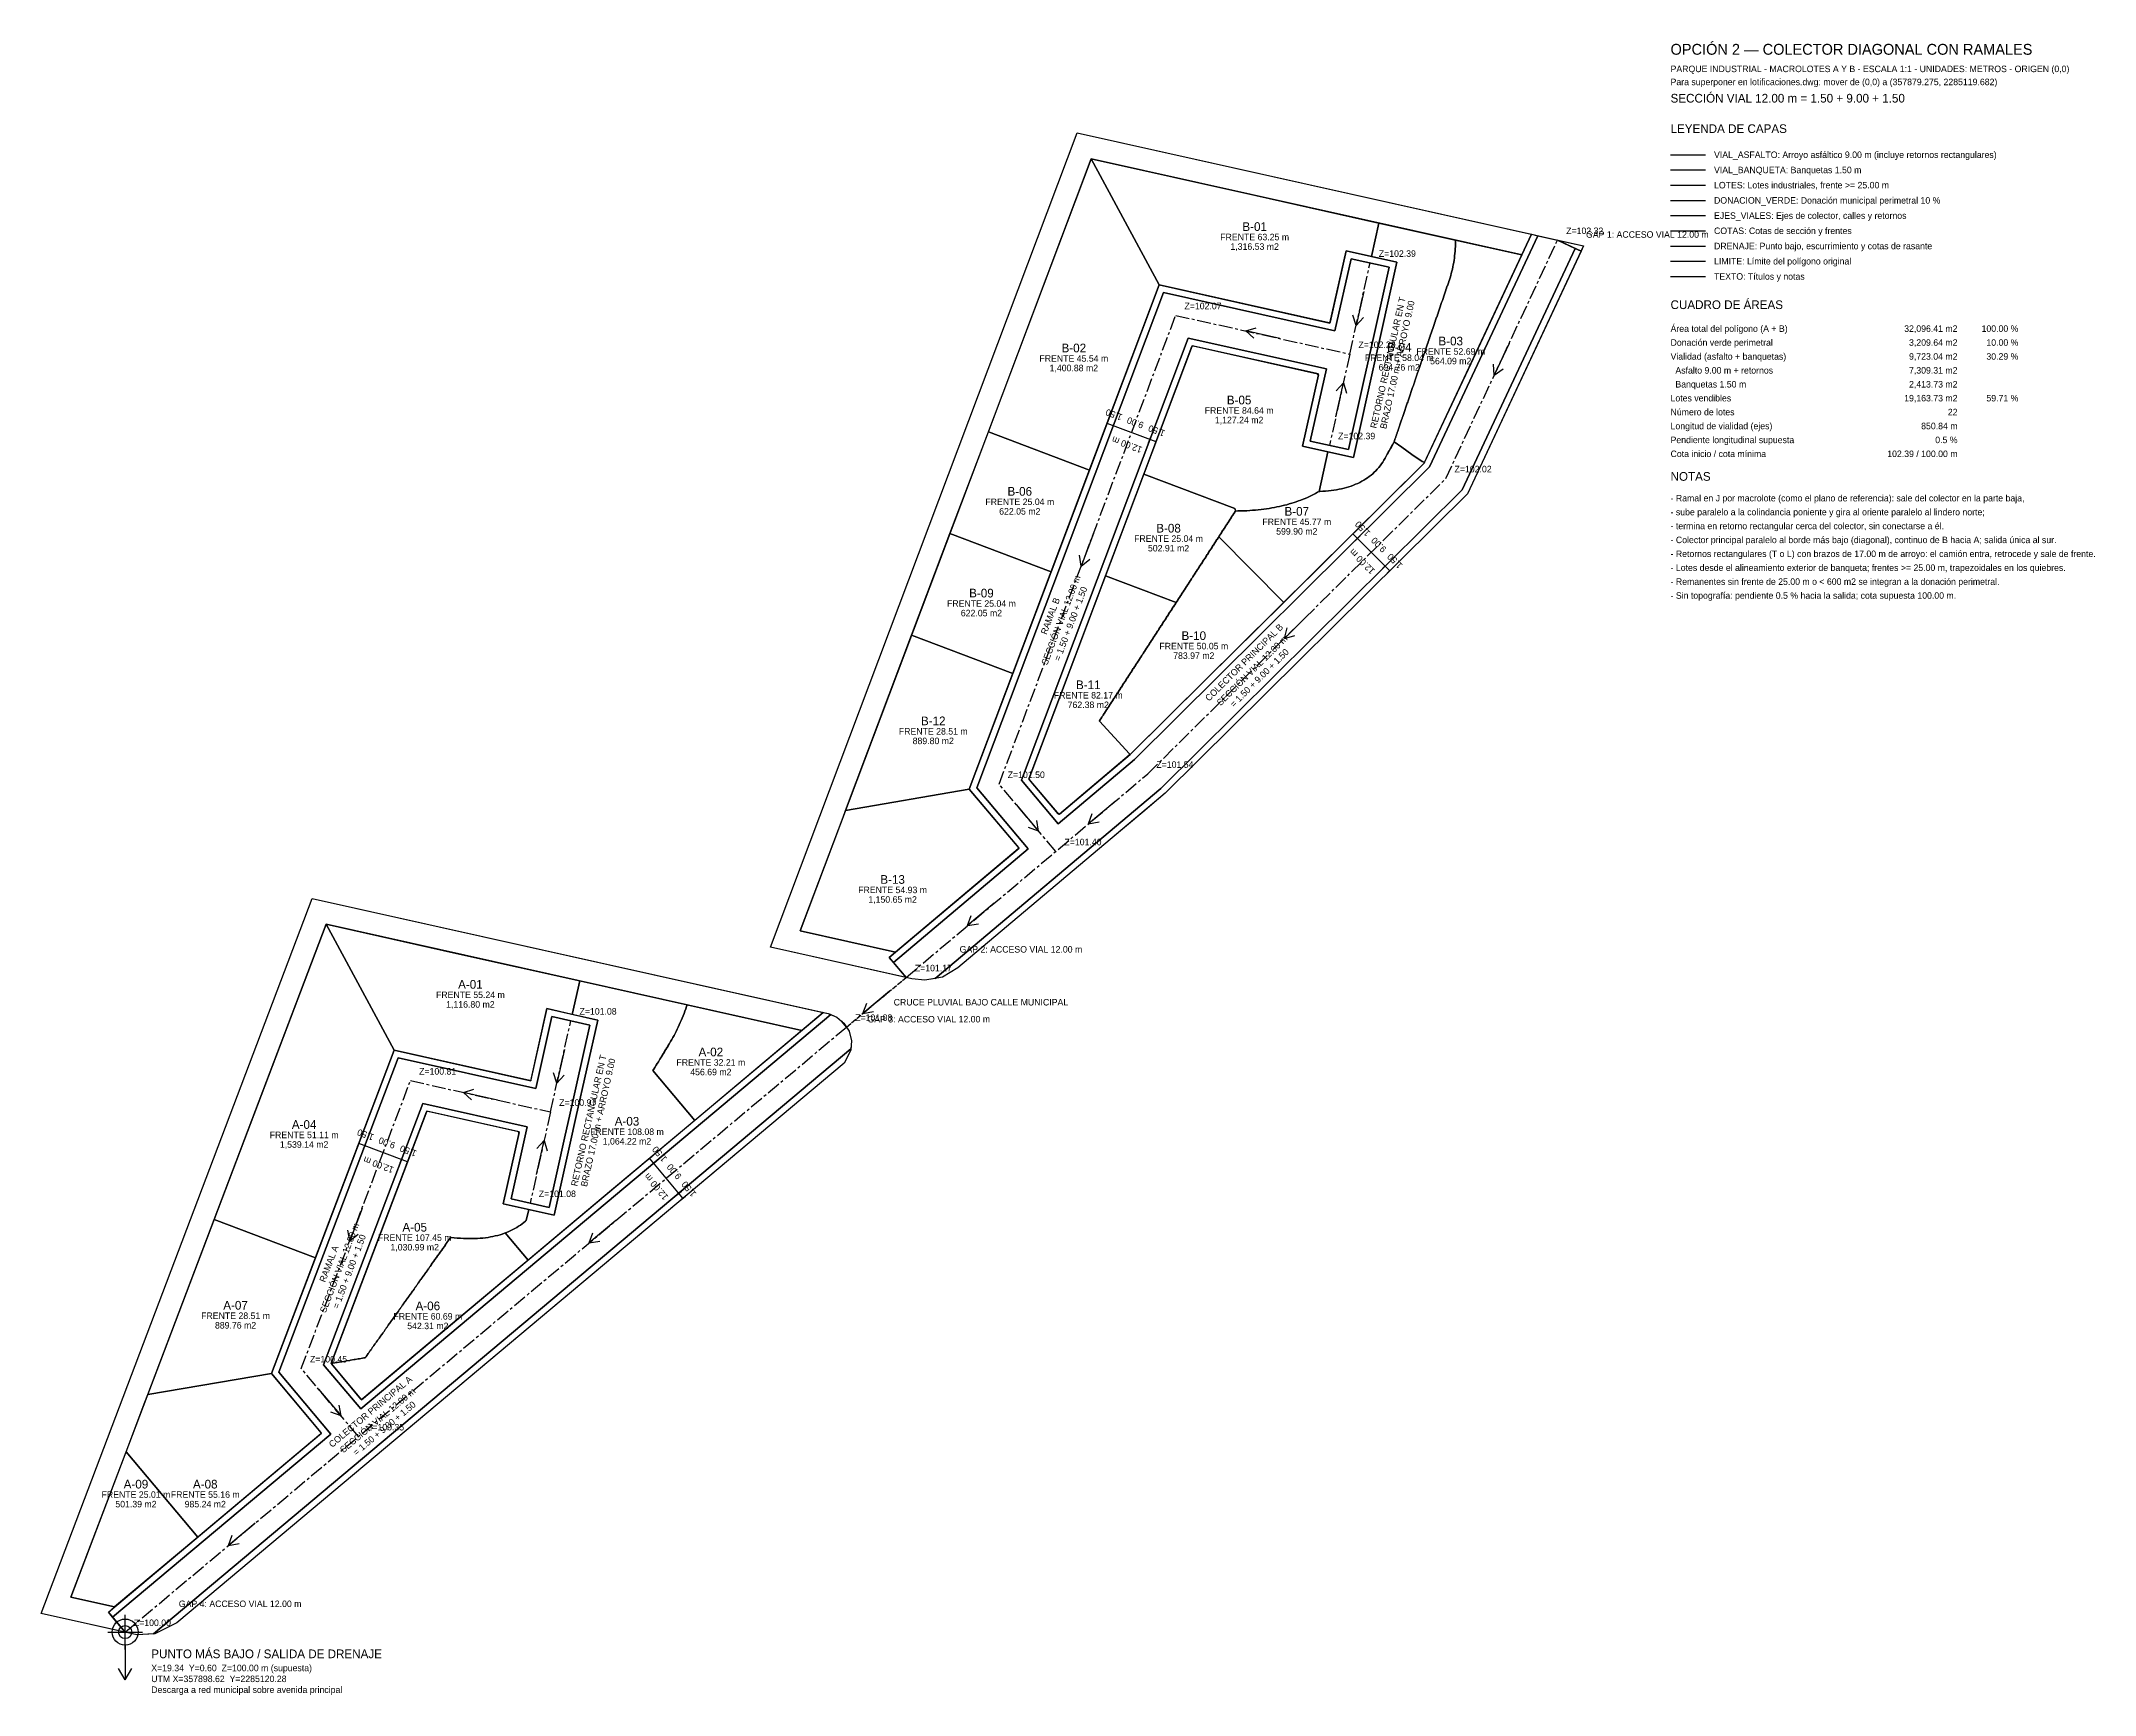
# Model space of a CAD drawing. Header units: metres. Extents: x 0 to 472, y -14 to 367.
import ezdxf
from ezdxf.enums import TextEntityAlignment as Align

# ---------------------------------------------------------------- set-up
doc = ezdxf.new("R2010")
doc.units = ezdxf.units.M
doc.linetypes.add('CENTER', pattern=[5.08, 3.175, -0.635, 0.635, -0.635])
doc.linetypes.add('DASHED', pattern=[1.524, 1.27, -0.254])
for name, color, linetype in [('COTAS', 6, 'Continuous'), ('DONACION_VERDE', 4, 'Continuous'), ('DRENAJE', 5, 'Continuous'), ('EJES_VIALES', 2, 'Continuous'), ('LIMITE', 8, 'Continuous'), ('LOTES', 7, 'Continuous'), ('TEXTO', 7, 'Continuous'), ('VIAL_ASFALTO', 1, 'Continuous'), ('VIAL_BANQUETA', 3, 'Continuous')]:
    doc.layers.add(name, color=color, linetype=linetype)

msp = doc.modelspace()

# ---------------------------------------------------------------- texts
at = {"layer": 'COTAS'}
msp.add_text('SECCIÓN VIAL 12.00 m = 1.50 + 9.00 + 1.50', height=2, dxfattribs=at).set_placement((374.76, 352.46))
for s, p in [('FRENTE 63.25 m', (279.11, 321.53)), ('FRENTE 45.54 m', (237.52, 293.6)), ('FRENTE 58.04 m', (312.36, 293.76)), ('FRENTE 52.69 m', (324.2, 295.2)), ('FRENTE 84.64 m', (275.53, 281.63)), ('FRENTE 25.04 m', (225.09, 260.62)), ('FRENTE 45.77 m', (288.8, 256.02)), ('FRENTE 25.04 m', (259.3, 252.15)), ('FRENTE 25.04 m', (216.27, 237.22)), ('FRENTE 50.05 m', (265.11, 227.43)), ('FRENTE 82.17 m', (240.84, 216.12)), ('FRENTE 28.51 m', (205.19, 207.82)), ('FRENTE 54.93 m', (195.84, 171.34)), ('FRENTE 55.24 m', (98.74, 147.21)), ('FRENTE 32.21 m', (154.04, 131.65)), ('FRENTE 51.11 m', (60.5, 114.97)), ('FRENTE 108.08 m', (134.75, 115.71)), ('FRENTE 107.45 m', (85.93, 91.34)), ('FRENTE 28.51 m', (44.73, 73.38)), ('FRENTE 60.69 m', (88.95, 73.24)), ('FRENTE 25.01 m', (21.82, 32.24)), ('FRENTE 55.16 m', (37.76, 32.24))]:
    msp.add_text(s, height=1.5, dxfattribs=at).set_placement(p, align=Align.MIDDLE_CENTER)
for s, rotation, p in [('RETORNO RECTANGULAR EN T', 77.4217, (309.76, 292.63)), ('BRAZO 17.00 m + ARROYO 9.00', 77.4217, (311.91, 292.15)), ('1.50', 159.3516, (246.74, 280.65)), ('9.00', 159.3516, (251.65, 278.8)), ('12.00 m', 159.3516, (249.74, 273.75)), ('1.50', 159.3516, (256.56, 276.95)), ('1.50', 134.7524, (303.94, 254.42)), ('9.00', 134.7524, (307.64, 250.7)), ('12.00 m', 134.7524, (303.81, 246.89)), ('1.50', 134.7524, (311.34, 246.97)), ('SECCIÓN VIAL 12.00 m', 69.3516, (234.55, 233.42)), ('= 1.50 + 9.00 + 1.50', 69.3516, (236.79, 232.57)), ('RAMAL B', 69.3516, (232.11, 234.34)), ('COLECTOR PRINCIPAL B', 44.7524, (276.68, 223.66)), ('SECCIÓN VIAL 12.00 m', 44.7524, (278.51, 221.81)), ('= 1.50 + 9.00 + 1.50', 44.7524, (280.2, 220.11)), ('RETORNO RECTANGULAR EN T', 77.4101, (125.94, 118.3)), ('BRAZO 17.00 m + ARROYO 9.00', 77.4101, (128.09, 117.82)), ('1.50', 159.2436, (74.62, 115)), ('9.00', 159.2436, (79.53, 113.14)), ('12.00 m', 159.2436, (77.61, 108.09)), ('1.50', 159.2436, (84.44, 111.28)), ('1.50', 129.9979, (142.23, 110.56)), ('12.00 m', 129.9979, (141.46, 103.06)), ('9.00', 129.9979, (145.6, 106.53)), ('1.50', 129.9979, (148.98, 102.51)), ('SECCIÓN VIAL 12.00 m', 69.2436, (68.64, 84.41)), ('= 1.50 + 9.00 + 1.50', 69.2436, (70.88, 83.56)), ('RAMAL A', 69.2436, (66.21, 85.33)), ('COLECTOR PRINCIPAL A', 39.9979, (75.74, 51.31)), ('SECCIÓN VIAL 12.00 m', 39.9979, (77.41, 49.32)), ('= 1.50 + 9.00 + 1.50', 39.9979, (78.95, 47.48))]:
    msp.add_text(s, height=1.5, rotation=rotation, dxfattribs=at).set_placement(p, align=Align.MIDDLE_CENTER)
at = {"layer": 'DONACION_VERDE'}
for s, p in [('GAP 1: ACCESO VIAL 12.00 m', (355.32, 321.36)), ('GAP 2: ACCESO VIAL 12.00 m', (211.25, 156.92)), ('GAP 3: ACCESO VIAL 12.00 m', (190.05, 140.85)), ('GAP 4: ACCESO VIAL 12.00 m', (31.68, 6.36))]:
    msp.add_text(s, height=1.5, dxfattribs=at).set_placement(p)
at = {"layer": 'DRENAJE'}
for s, height, p in [('Z=102.32', 1.5, (350.76, 322.21)), ('Z=102.39', 1.5, (307.66, 316.97)), ('Z=102.07', 1.5, (262.96, 304.91)), ('Z=102.28', 1.5, (302.98, 295.99)), ('Z=102.39', 1.5, (298.3, 275)), ('Z=102.02', 1.5, (325.08, 267.4)), ('Z=101.50', 1.5, (222.32, 197.08)), ('Z=101.54', 1.5, (256.51, 199.42)), ('Z=101.40', 1.5, (235.36, 181.6)), ('Z=101.17', 1.5, (200.95, 152.61)), ('Z=101.08', 1.5, (123.84, 142.65)), ('Z=101.08', 1.5, (187.24, 141.19)), ('Z=100.81', 1.5, (86.95, 128.85)), ('Z=100.97', 1.5, (119.16, 121.66)), ('Z=101.08', 1.5, (114.47, 100.68)), ('Z=100.45', 1.5, (61.85, 62.63)), ('Z=100.35', 1.5, (74.97, 46.99)), ('Z=100.00', 1.5, (21.34, 2)), ('PUNTO MÁS BAJO / SALIDA DE DRENAJE', 2, (25.34, -5.4)), ('X=19.34  Y=0.60  Z=100.00 m (supuesta)', 1.5, (25.34, -8.4)), ('UTM X=357898.62  Y=2285120.28', 1.5, (25.34, -10.9)), ('Descarga a red municipal sobre avenida principal', 1.5, (25.34, -13.4))]:
    msp.add_text(s, height=height, dxfattribs=at).set_placement(p)
msp.add_text('CRUCE PLUVIAL BAJO CALLE MUNICIPAL', height=1.5, dxfattribs=at).set_placement((196.09, 145.5), align=Align.MIDDLE_LEFT)
at = {"layer": 'TEXTO'}
for s, height, p in [('OPCIÓN 2 — COLECTOR DIAGONAL CON RAMALES', 2.5, (374.76, 363.46)), ('PARQUE INDUSTRIAL - MACROLOTES A Y B - ESCALA 1:1 - UNIDADES: METROS - ORIGEN (0,0)', 1.5, (374.76, 359.46)), ('Para superponer en lotificaciones.dwg: mover de (0,0) a (357879.275, 2285119.682)', 1.5, (374.76, 356.46)), ('LEYENDA DE CAPAS', 2, (374.76, 345.46)), ('CUADRO DE ÁREAS', 2, (374.76, 304.96)), ('NOTAS', 2, (374.76, 265.46))]:
    msp.add_text(s, height=height, dxfattribs=at).set_placement(p)
for s, p in [('VIAL_ASFALTO: Arroyo asfáltico 9.00 m (incluye retornos rectangulares)', (384.76, 340.46)), ('VIAL_BANQUETA: Banquetas 1.50 m', (384.76, 336.96)), ('LOTES: Lotes industriales, frente >= 25.00 m', (384.76, 333.46)), ('DONACION_VERDE: Donación municipal perimetral 10 %', (384.76, 329.96)), ('EJES_VIALES: Ejes de colector, calles y retornos', (384.76, 326.46)), ('COTAS: Cotas de sección y frentes', (384.76, 322.96)), ('DRENAJE: Punto bajo, escurrimiento y cotas de rasante', (384.76, 319.46)), ('LIMITE: Límite del polígono original', (384.76, 315.96)), ('TEXTO: Títulos y notas', (384.76, 312.46)), ('Área total del polígono (A + B)', (374.76, 300.46)), ('Donación verde perimetral', (374.76, 297.26)), ('Vialidad (asfalto + banquetas)', (374.76, 294.06)), ('  Asfalto 9.00 m + retornos', (374.76, 290.86)), ('  Banquetas 1.50 m', (374.76, 287.66)), ('Lotes vendibles', (374.76, 284.46)), ('Número de lotes', (374.76, 281.26)), ('Longitud de vialidad (ejes)', (374.76, 278.06)), ('Pendiente longitudinal supuesta', (374.76, 274.86)), ('Cota inicio / cota mínima', (374.76, 271.66)), ('- Ramal en J por macrolote (como el plano de referencia): sale del colector en la parte baja,', (374.76, 261.46)), ('- sube paralelo a la colindancia poniente y gira al oriente paralelo al lindero norte;', (374.76, 258.26)), ('- termina en retorno rectangular cerca del colector, sin conectarse a él.', (374.76, 255.06)), ('- Colector principal paralelo al borde más bajo (diagonal), continuo de B hacia A; salida única al sur.', (374.76, 251.86)), ('- Retornos rectangulares (T o L) con brazos de 17.00 m de arroyo: el camión entra, retrocede y sale de frente.', (374.76, 248.66)), ('- Lotes desde el alineamiento exterior de banqueta; frentes >= 25.00 m, trapezoidales en los quiebres.', (374.76, 245.46)), ('- Remanentes sin frente de 25.00 m o < 600 m2 se integran a la donación perimetral.', (374.76, 242.26)), ('- Sin topografía: pendiente 0.5 % hacia la salida; cota supuesta 100.00 m.', (374.76, 239.06))]:
    msp.add_text(s, height=1.5, dxfattribs=at).set_placement(p, align=Align.MIDDLE_LEFT)
for s, height, p in [('B-01', 2, (279.11, 323.93)), ('1,316.53 m2', 1.5, (279.11, 319.33)), ('B-03', 2, (324.2, 297.6)), ('B-02', 2, (237.52, 296)), ('B-04', 2, (312.36, 296.16)), ('564.09 m2', 1.5, (324.2, 293)), ('1,400.88 m2', 1.5, (237.52, 291.4)), ('694.76 m2', 1.5, (312.36, 291.56)), ('B-05', 2, (275.53, 284.03)), ('1,127.24 m2', 1.5, (275.53, 279.43)), ('B-06', 2, (225.09, 263.02)), ('622.05 m2', 1.5, (225.09, 258.42)), ('B-08', 2, (259.3, 254.55)), ('B-07', 2, (288.8, 258.42)), ('502.91 m2', 1.5, (259.3, 249.95)), ('599.90 m2', 1.5, (288.8, 253.82)), ('B-09', 2, (216.27, 239.62)), ('622.05 m2', 1.5, (216.27, 235.02)), ('B-10', 2, (265.11, 229.83)), ('783.97 m2', 1.5, (265.11, 225.23)), ('B-11', 2, (240.84, 218.52)), ('762.38 m2', 1.5, (240.84, 213.92)), ('B-12', 2, (205.19, 210.22)), ('889.80 m2', 1.5, (205.19, 205.62)), ('B-13', 2, (195.84, 173.74)), ('1,150.65 m2', 1.5, (195.84, 169.14)), ('A-01', 2, (98.74, 149.61)), ('1,116.80 m2', 1.5, (98.74, 145.01)), ('A-02', 2, (154.04, 134.05)), ('456.69 m2', 1.5, (154.04, 129.45)), ('A-04', 2, (60.5, 117.37)), ('A-03', 2, (134.75, 118.11)), ('1,539.14 m2', 1.5, (60.5, 112.77)), ('1,064.22 m2', 1.5, (134.75, 113.51)), ('A-05', 2, (85.93, 93.74)), ('1,030.99 m2', 1.5, (85.93, 89.14)), ('A-07', 2, (44.73, 75.78)), ('A-06', 2, (88.95, 75.64)), ('889.76 m2', 1.5, (44.73, 71.18)), ('542.31 m2', 1.5, (88.95, 71.04)), ('A-09', 2, (21.82, 34.64)), ('A-08', 2, (37.76, 34.64)), ('501.39 m2', 1.5, (21.82, 30.04)), ('985.24 m2', 1.5, (37.76, 30.04))]:
    msp.add_text(s, height=height, dxfattribs=at).set_placement(p, align=Align.MIDDLE_CENTER)
for s, p in [('32,096.41 m2', (440.76, 300.46)), ('3,209.64 m2', (440.76, 297.26)), ('100.00 %', (454.76, 300.46)), ('10.00 %', (454.76, 297.26)), ('9,723.04 m2', (440.76, 294.06)), ('30.29 %', (454.76, 294.06)), ('7,309.31 m2', (440.76, 290.86)), ('2,413.73 m2', (440.76, 287.66)), ('19,163.73 m2', (440.76, 284.46)), ('59.71 %', (454.76, 284.46)), ('850.84 m', (440.76, 278.06)), ('22', (440.76, 281.26)), ('0.5 %', (440.76, 274.86)), ('102.39 / 100.00 m', (440.76, 271.66))]:
    msp.add_text(s, height=1.5, dxfattribs=at).set_placement(p, align=Align.MIDDLE_RIGHT)

# ---------------------------------------------------------------- linework, layer by layer
at = {"layer": 'COTAS'}
for p, q in [((374.76, 322.96), (382.76, 322.96)), ((244.91, 277.92), (245.47, 279.42)), ((246.31, 277.39), (246.87, 278.89)), ((256.42, 274.44), (245.19, 278.67)), ((254.73, 274.22), (255.3, 275.72)), ((256.13, 273.69), (256.7, 275.19)), ((301.14, 252.7), (302.28, 253.83)), ((310.16, 244.75), (301.71, 253.27)), ((302.2, 251.64), (303.34, 252.77)), ((308.54, 245.25), (309.67, 246.37)), ((309.59, 244.18), (310.73, 245.31)), ((72.78, 112.28), (73.35, 113.77)), ((84.29, 108.77), (73.07, 113.02)), ((74.18, 111.75), (74.75, 113.24)), ((82.6, 108.56), (83.17, 110.05)), ((84, 108.02), (84.57, 109.52)), ((139.29, 109.07), (140.52, 110.1)), ((147.62, 100.4), (139.91, 109.59)), ((140.26, 107.92), (141.48, 108.95)), ((146.04, 101.03), (147.27, 102.06)), ((147.01, 99.88), (148.23, 100.91))]:
    msp.add_line(p, q, dxfattribs=at)
at = {"layer": 'DONACION_VERDE'}
msp.add_line((374.76, 329.96), (382.76, 329.96), dxfattribs=at)
for points in [[(196.51, 157), (195.08, 155.8), (198.95, 151.21), (167.72, 158.19), (238.3, 345.46), (342.76, 322.15), (340.54, 317.4), (241.52, 339.49), (174.59, 161.9)], [(348.77, 320.81), (348.77, 320.81), (354.76, 319.47), (354.2, 318.26)], [(174.96, 139), (65.56, 163.43), (6.88, 8.6), (16.9, 6.38), (15.49, 5.2), (19.34, 0.6), (0, 4.89), (62.35, 169.39), (179.89, 143.14)], [(184.12, 141.12), (184.12, 141.12), (184.65, 140.66), (185.23, 139.8), (185.23, 139.8)]]:
    msp.add_lwpolyline(points, close=True, dxfattribs=at)
at = {"layer": 'DRENAJE'}
for p, q in [((374.76, 319.46), (382.76, 319.46)), ((304.19, 308.98), (302.45, 301.17)), ((302.45, 301.17), (301.7, 303.56)), ((302.45, 301.17), (304.14, 303.01)), ((277.07, 299.92), (279.45, 300.67)), ((284.87, 298.18), (277.07, 299.92)), ((277.07, 299.92), (278.91, 298.23)), ((337.62, 297.03), (334.22, 289.78)), ((334.22, 289.78), (334.01, 292.27)), ((334.22, 289.78), (336.27, 291.21)), ((297.77, 280.19), (299.51, 288)), ((299.51, 288), (297.82, 286.16)), ((299.51, 288), (300.26, 285.61)), ((242.05, 253.34), (239.23, 245.85)), ((239.23, 245.85), (238.83, 248.32)), ((239.23, 245.85), (241.17, 247.44)), ((291.63, 234.83), (285.95, 229.2)), ((285.95, 229.2), (286.61, 231.61)), ((285.95, 229.2), (288.37, 229.83)), ((224.26, 191), (229.42, 184.88)), ((246.99, 191.69), (240.88, 186.54)), ((229.42, 184.88), (227.07, 185.73)), ((229.42, 184.88), (228.98, 187.34)), ((240.88, 186.54), (241.73, 188.89)), ((240.88, 186.54), (243.34, 186.97)), ((219.21, 168.28), (213.09, 163.13)), ((213.09, 163.13), (213.94, 165.48)), ((213.09, 163.13), (215.56, 163.57)), ((195.16, 148.06), (189.02, 142.94)), ((189.02, 142.94), (189.88, 145.29)), ((189.02, 142.94), (191.48, 143.36)), ((120.37, 134.66), (118.63, 126.85)), ((118.63, 126.85), (117.88, 129.24)), ((118.63, 126.85), (120.32, 128.69)), ((97.15, 124.73), (99.54, 125.48)), ((104.96, 122.99), (97.15, 124.73)), ((97.15, 124.73), (98.99, 123.04)), ((113.94, 105.87), (115.69, 113.67)), ((115.69, 113.67), (113.99, 111.83)), ((115.69, 113.67), (116.43, 111.29)), ((73.82, 98.08), (70.98, 90.6)), ((132.17, 95.26), (126.04, 90.12)), ((70.98, 90.6), (70.58, 93.07)), ((70.98, 90.6), (72.92, 92.18)), ((126.04, 90.12), (126.89, 92.47)), ((126.04, 90.12), (128.5, 90.55)), ((63.84, 56.47), (68.98, 50.35)), ((68.98, 50.35), (68.55, 52.81)), ((68.98, 50.35), (66.63, 51.2)), ((49.22, 25.67), (43.09, 20.53)), ((43.09, 20.53), (43.95, 22.87)), ((43.09, 20.53), (45.55, 20.96)), ((15.34, 0.6), (23.34, 0.6)), ((19.34, -3.4), (19.34, 4.6)), ((19.34, -2.4), (19.34, -10.4)), ((19.34, -10.4), (17.84, -7.8)), ((19.34, -10.4), (20.84, -7.8))]:
    msp.add_line(p, q, dxfattribs=at)
for radius in [3, 1.5]:
    msp.add_circle((19.34, 0.6), radius, dxfattribs=at)
at = {"layer": 'EJES_VIALES'}
msp.add_line((374.76, 326.46), (382.76, 326.46), dxfattribs=at)
at = {"layer": 'EJES_VIALES', "linetype": 'CENTER'}
for p, q in [((300.98, 294.59), (305.66, 315.57)), ((300.98, 294.59), (296.3, 273.6)), ((117.16, 120.26), (121.84, 141.25)), ((117.16, 120.26), (112.47, 99.28))]:
    msp.add_line(p, q, dxfattribs=at)
for points in [[(198.95, 151.21), (254.51, 198.02), (323.08, 266), (348.76, 320.81)], [(233.36, 180.2), (220.32, 195.68), (260.96, 303.51), (300.98, 294.59)], [(19.34, 0.6), (185.24, 139.79)], [(72.97, 45.59), (59.85, 61.23), (84.95, 127.46), (117.16, 120.26)]]:
    msp.add_lwpolyline(points, dxfattribs=at)
at = {"layer": 'EJES_VIALES', "linetype": 'DASHED'}
msp.add_lwpolyline([(185.24, 139.79), (198.95, 151.21)], dxfattribs=at)
at = {"layer": 'LIMITE'}
msp.add_line((374.76, 315.96), (382.76, 315.96), dxfattribs=at)
for points in [[(167.72, 158.19), (238.3, 345.46), (354.76, 319.47), (328.06, 262.49), (258.56, 193.59), (210.88, 153.42), (207.3, 151.27), (203.25, 150.56), (200.27, 150.91)], [(0, 4.89), (62.35, 169.39), (181.03, 142.88), (182.98, 142.09), (184.65, 140.66), (185.84, 138.87), (186.37, 136.61), (186.24, 134.46), (184.67, 131.48), (31.23, 2.74), (26.19, 0.24), (22.05, 0)]]:
    msp.add_lwpolyline(points, close=True, dxfattribs=at)
at = {"layer": 'LOTES'}
msp.add_line((374.76, 333.46), (382.76, 333.46), dxfattribs=at)
for points in [[(257.18, 310.5), (241.14, 267.93), (217.86, 276.7), (241.52, 339.49)], [(279.35, 331.05), (279.35, 331.05), (307.7, 324.73), (305.99, 317.03), (300.13, 318.34), (296.48, 301.97), (296.43, 301.75), (296.21, 301.8), (257.18, 310.5), (241.52, 339.49)], [(325.29, 320.8), (325.29, 320.45), (325.28, 319.9), (325.27, 319.36), (325.24, 318.82), (325.2, 318.28), (325.16, 317.75), (325.1, 317.22), (325.04, 316.7), (324.97, 316.18), (324.88, 315.67), (324.79, 315.16), (324.69, 314.65), (324.58, 314.15), (324.47, 313.65), (324.34, 313.16), (324.2, 312.67), (324.06, 312.18), (323.9, 311.7), (323.76, 311.27), (323.74, 311.23), (323.59, 310.79), (323.58, 310.75), (323.43, 310.31), (323.41, 310.27), (323.26, 309.83), (323.25, 309.8), (323.1, 309.35), (323.09, 309.32), (322.93, 308.86), (322.93, 308.84), (322.77, 308.38), (322.76, 308.36), (322.61, 307.9), (322.6, 307.89), (322.44, 307.42), (322.44, 307.41), (322.28, 306.94), (322.28, 306.93), (322.11, 306.46), (322.11, 306.46), (321.95, 305.98), (321.95, 305.97), (321.79, 305.5), (321.78, 305.49), (321.62, 305.03), (321.62, 305.01), (321.46, 304.55), (321.45, 304.53), (321.3, 304.07), (321.29, 304.05), (321.14, 303.6), (321.13, 303.57), (320.97, 303.12), (320.96, 303.08), (320.81, 302.64), (320.8, 302.6), (320.65, 302.17), (320.63, 302.12), (320.49, 301.69), (320.47, 301.64), (320.32, 301.21), (320.3, 301.16), (320.16, 300.74), (320.14, 300.68), (320, 300.26), (319.97, 300.19), (319.84, 299.78), (319.81, 299.71), (319.67, 299.31), (319.65, 299.23), (319.51, 298.83), (319.48, 298.75), (319.35, 298.35), (319.32, 298.27), (319.18, 297.88), (319.15, 297.79), (319.02, 297.4), (318.99, 297.31), (318.86, 296.92), (318.82, 296.82), (318.7, 296.45), (318.66, 296.34), (318.53, 295.97), (318.49, 295.86), (318.37, 295.49), (318.33, 295.38), (318.21, 295.01), (318.17, 294.9), (318.05, 294.54), (318, 294.42), (317.88, 294.06), (317.84, 293.93), (317.72, 293.58), (317.67, 293.45), (317.56, 293.11), (317.51, 292.97), (317.4, 292.63), (317.34, 292.49), (317.23, 292.15), (317.18, 292.01), (317.07, 291.68), (317.02, 291.53), (316.91, 291.2), (316.85, 291.04), (316.74, 290.72), (316.69, 290.56), (316.58, 290.25), (316.52, 290.08), (316.42, 289.77), (316.36, 289.6), (316.26, 289.29), (316.19, 289.12), (316.09, 288.82), (316.03, 288.64), (315.93, 288.34), (315.86, 288.15), (315.77, 287.86), (315.7, 287.67), (315.61, 287.39), (315.54, 287.19), (315.44, 286.91), (315.37, 286.71), (315.28, 286.43), (315.21, 286.23), (315.12, 285.96), (315.04, 285.75), (314.95, 285.48), (314.88, 285.26), (314.79, 285), (314.71, 284.78), (314.63, 284.53), (314.55, 284.3), (314.47, 284.05), (314.38, 283.82), (314.3, 283.57), (314.22, 283.34), (314.14, 283.1), (314.06, 282.86), (313.98, 282.62), (313.89, 282.37), (313.82, 282.14), (313.73, 281.89), (313.65, 281.66), (313.56, 281.41), (313.49, 281.19), (313.4, 280.93), (313.33, 280.71), (313.23, 280.45), (313.16, 280.23), (313.07, 279.97), (313, 279.76), (312.91, 279.48), (312.84, 279.28), (312.74, 279), (312.68, 278.8), (312.58, 278.52), (312.51, 278.33), (312.41, 278.04), (312.35, 277.85), (312.25, 277.56), (312.19, 277.37), (312.08, 277.08), (312.03, 276.9), (311.92, 276.59), (311.86, 276.42), (311.75, 276.11), (311.7, 275.94), (311.59, 275.63), (311.54, 275.47), (311.43, 275.15), (311.37, 274.99), (311.26, 274.67), (311.21, 274.51), (311.17, 274.39), (311.11, 274.28), (311.06, 274.2), (310.86, 273.82), (310.8, 273.73), (310.6, 273.37), (310.55, 273.27), (310.35, 272.91), (310.29, 272.81), (310.1, 272.45), (310.04, 272.35), (309.85, 272), (309.78, 271.89), (309.59, 271.54), (309.53, 271.43), (309.34, 271.08), (309.27, 270.96), (309.09, 270.62), (308.83, 270.18), (308.55, 269.74), (308.26, 269.32), (307.96, 268.92), (307.65, 268.53), (307.32, 268.15), (306.97, 267.78), (306.62, 267.43), (306.25, 267.09), (305.87, 266.76), (305.47, 266.45), (305.06, 266.15), (304.64, 265.87), (304.2, 265.6), (303.75, 265.34), (303.29, 265.09), (302.82, 264.86), (302.33, 264.65), (301.82, 264.44), (301.31, 264.25), (300.78, 264.07), (300.24, 263.91), (299.68, 263.76), (299.11, 263.62), (298.53, 263.5), (297.93, 263.39), (297.32, 263.29), (296.7, 263.21), (296.06, 263.14), (295.41, 263.09), (294.75, 263.04), (294.07, 263.02), (293.93, 263.01), (295.97, 272.14), (301.82, 270.83), (306.83, 293.28), (308.14, 299.13), (311.84, 315.73), (305.99, 317.03), (307.7, 324.73)], [(312.84, 279.28), (312.91, 279.48), (313, 279.76), (313.07, 279.97), (313.16, 280.23), (313.23, 280.45), (313.33, 280.71), (313.4, 280.93), (313.49, 281.19), (313.56, 281.41), (313.65, 281.66), (313.73, 281.89), (313.82, 282.14), (313.89, 282.37), (313.98, 282.62), (314.06, 282.86), (314.14, 283.1), (314.22, 283.34), (314.3, 283.57), (314.38, 283.82), (314.47, 284.05), (314.55, 284.3), (314.63, 284.53), (314.71, 284.78), (314.79, 285), (314.88, 285.26), (314.95, 285.48), (315.04, 285.75), (315.12, 285.96), (315.21, 286.23), (315.28, 286.43), (315.37, 286.71), (315.44, 286.91), (315.54, 287.19), (315.61, 287.39), (315.7, 287.67), (315.77, 287.86), (315.86, 288.15), (315.93, 288.34), (316.03, 288.64), (316.09, 288.82), (316.19, 289.12), (316.26, 289.29), (316.36, 289.6), (316.42, 289.77), (316.52, 290.08), (316.58, 290.25), (316.69, 290.56), (316.74, 290.72), (316.85, 291.04), (316.91, 291.2), (317.02, 291.53), (317.07, 291.68), (317.18, 292.01), (317.23, 292.15), (317.34, 292.49), (317.4, 292.63), (317.51, 292.97), (317.56, 293.11), (317.67, 293.45), (317.72, 293.58), (317.84, 293.93), (317.88, 294.06), (318, 294.42), (318.05, 294.54), (318.17, 294.9), (318.21, 295.01), (318.33, 295.38), (318.37, 295.49), (318.49, 295.86), (318.53, 295.97), (318.66, 296.34), (318.7, 296.45), (318.82, 296.82), (318.86, 296.92), (318.89, 297), (318.99, 297.31), (319.02, 297.4), (319.15, 297.79), (319.18, 297.88), (319.32, 298.27), (319.35, 298.35), (319.48, 298.75), (319.51, 298.83), (319.65, 299.23), (319.67, 299.31), (319.81, 299.71), (319.84, 299.78), (319.97, 300.19), (320, 300.26), (320.14, 300.68), (320.16, 300.74), (320.3, 301.16), (320.32, 301.21), (320.47, 301.64), (320.49, 301.69), (320.63, 302.12), (320.65, 302.17), (320.8, 302.6), (320.81, 302.64), (320.96, 303.08), (320.97, 303.12), (321.13, 303.57), (321.14, 303.6), (321.29, 304.05), (321.3, 304.07), (321.45, 304.53), (321.46, 304.55), (321.62, 305.01), (321.62, 305.03), (321.78, 305.49), (321.79, 305.5), (321.95, 305.97), (321.95, 305.98), (322.11, 306.46), (322.11, 306.46), (322.28, 306.93), (322.28, 306.94), (322.44, 307.41), (322.44, 307.42), (322.6, 307.89), (322.61, 307.9), (322.76, 308.36), (322.77, 308.38), (322.93, 308.84), (322.93, 308.86), (323.09, 309.32), (323.1, 309.35), (323.25, 309.8), (323.26, 309.83), (323.41, 310.27), (323.43, 310.31), (323.58, 310.75), (323.59, 310.79), (323.74, 311.23), (323.76, 311.27), (323.9, 311.7), (324.06, 312.18), (324.2, 312.67), (324.34, 313.16), (324.47, 313.65), (324.58, 314.15), (324.69, 314.65), (324.79, 315.16), (324.88, 315.67), (324.97, 316.18), (325.04, 316.7), (325.1, 317.22), (325.16, 317.75), (325.2, 318.28), (325.24, 318.82), (325.27, 319.36), (325.28, 319.9), (325.29, 320.45), (325.29, 320.8), (340.54, 317.4), (328.8, 292.36), (318.2, 269.73), (317.61, 269.86), (315.27, 271.51), (315.26, 271.51), (312.92, 273.16), (312.92, 273.16), (311.17, 274.39), (311.21, 274.51), (311.26, 274.67), (311.37, 274.99), (311.43, 275.15), (311.54, 275.47), (311.59, 275.63), (311.7, 275.94), (311.75, 276.11), (311.86, 276.42), (311.92, 276.59), (312.03, 276.9), (312.08, 277.08), (312.19, 277.37), (312.25, 277.56), (312.35, 277.85), (312.41, 278.04), (312.51, 278.33), (312.58, 278.52), (312.68, 278.8), (312.74, 279)], [(293.82, 290.04), (293.58, 289.88), (293.77, 289.82), (290.11, 273.44), (295.97, 272.14), (293.93, 263.01), (293.58, 262.8), (293.12, 262.55), (292.66, 262.31), (292.19, 262.07), (291.71, 261.84), (291.23, 261.62), (290.73, 261.4), (290.23, 261.2), (289.73, 261), (289.21, 260.81), (288.69, 260.62), (288.16, 260.45), (287.62, 260.28), (287.08, 260.12), (286.52, 259.96), (285.96, 259.82), (285.39, 259.68), (284.82, 259.55), (284.23, 259.43), (283.64, 259.31), (283.05, 259.2), (282.44, 259.1), (281.83, 259.01), (281.2, 258.93), (280.58, 258.85), (279.94, 258.78), (279.3, 258.72), (278.64, 258.66), (277.98, 258.62), (277.32, 258.58), (276.64, 258.55), (275.96, 258.52), (275.27, 258.51), (274.7, 258.5), (274.62, 258.89), (274.57, 259.11), (253.62, 267.01), (264.66, 296.31), (264.74, 296.52), (264.96, 296.47), (293.59, 290.09)], [(232.32, 244.53), (209.04, 253.31), (217.86, 276.7), (241.14, 267.93)], [(271.03, 252.83), (271.26, 253.2), (271.31, 253.26), (271.54, 253.63), (271.59, 253.69), (271.82, 254.06), (271.87, 254.12), (272.1, 254.49), (272.14, 254.55), (272.38, 254.92), (272.42, 254.98), (272.66, 255.35), (272.7, 255.41), (272.94, 255.78), (272.98, 255.84), (273.22, 256.21), (273.26, 256.27), (273.49, 256.64), (273.54, 256.7), (273.77, 257.07), (273.82, 257.13), (274.05, 257.5), (274.1, 257.56), (274.33, 257.93), (274.37, 257.99), (274.61, 258.36), (274.65, 258.42), (274.7, 258.5), (275.27, 258.51), (275.96, 258.52), (276.64, 258.55), (277.32, 258.58), (277.98, 258.62), (278.64, 258.66), (279.3, 258.72), (279.94, 258.78), (280.58, 258.85), (281.2, 258.93), (281.83, 259.01), (282.44, 259.1), (283.05, 259.2), (283.64, 259.31), (284.23, 259.43), (284.82, 259.55), (285.39, 259.68), (285.96, 259.82), (286.52, 259.96), (287.08, 260.12), (287.62, 260.28), (288.16, 260.45), (288.69, 260.62), (289.21, 260.81), (289.73, 261), (290.23, 261.2), (290.73, 261.4), (291.23, 261.62), (291.71, 261.84), (292.19, 262.07), (292.66, 262.31), (293.12, 262.55), (293.58, 262.8), (293.93, 263.01), (294.07, 263.02), (294.75, 263.04), (295.41, 263.09), (296.06, 263.14), (296.7, 263.21), (297.32, 263.29), (297.93, 263.39), (298.53, 263.5), (299.11, 263.62), (299.68, 263.76), (300.24, 263.91), (300.78, 264.07), (301.31, 264.25), (301.82, 264.44), (302.33, 264.65), (302.82, 264.86), (303.29, 265.09), (303.75, 265.34), (304.2, 265.6), (304.64, 265.87), (305.06, 266.15), (305.47, 266.45), (305.87, 266.76), (306.25, 267.09), (306.62, 267.43), (306.97, 267.78), (307.32, 268.15), (307.65, 268.53), (307.96, 268.92), (308.26, 269.32), (308.55, 269.74), (308.83, 270.18), (309.09, 270.62), (309.27, 270.96), (309.34, 271.08), (309.53, 271.43), (309.59, 271.54), (309.78, 271.89), (309.85, 272), (310.04, 272.35), (310.1, 272.45), (310.29, 272.81), (310.35, 272.91), (310.55, 273.27), (310.6, 273.37), (310.8, 273.73), (310.86, 273.82), (311.06, 274.2), (311.11, 274.28), (311.17, 274.39), (312.92, 273.16), (312.92, 273.16), (315.26, 271.51), (315.27, 271.51), (317.61, 269.86), (318.2, 269.73), (318.1, 269.51), (317.93, 269.34), (285.79, 237.49), (270.85, 252.56), (270.99, 252.77)], [(274.62, 258.89), (274.7, 258.5), (274.65, 258.42), (274.61, 258.36), (274.37, 257.99), (274.33, 257.93), (274.1, 257.56), (274.05, 257.5), (273.82, 257.13), (273.77, 257.07), (273.54, 256.7), (273.49, 256.64), (273.26, 256.27), (273.22, 256.21), (272.98, 255.84), (272.94, 255.78), (272.7, 255.41), (272.66, 255.35), (272.42, 254.98), (272.38, 254.92), (272.14, 254.55), (272.1, 254.49), (271.87, 254.12), (271.82, 254.06), (271.59, 253.69), (271.54, 253.63), (271.31, 253.26), (271.26, 253.2), (271.03, 252.83), (270.99, 252.77), (270.75, 252.4), (270.71, 252.34), (270.47, 251.97), (270.43, 251.91), (270.19, 251.54), (270.15, 251.48), (269.91, 251.11), (269.87, 251.05), (269.64, 250.68), (269.59, 250.62), (269.36, 250.25), (269.31, 250.19), (269.08, 249.82), (269.04, 249.76), (268.8, 249.39), (268.76, 249.33), (268.52, 248.96), (268.48, 248.9), (268.24, 248.53), (268.2, 248.47), (267.96, 248.1), (267.92, 248.04), (267.69, 247.67), (267.64, 247.61), (267.41, 247.24), (267.36, 247.18), (267.13, 246.81), (267.09, 246.75), (266.85, 246.38), (266.81, 246.32), (266.57, 245.95), (266.53, 245.89), (266.29, 245.52), (266.25, 245.46), (266.01, 245.09), (265.97, 245.03), (265.73, 244.66), (265.69, 244.6), (265.46, 244.23), (265.41, 244.17), (265.18, 243.8), (265.13, 243.74), (264.9, 243.37), (264.86, 243.31), (264.62, 242.94), (264.58, 242.88), (264.34, 242.51), (264.3, 242.45), (264.06, 242.08), (264.02, 242.02), (263.78, 241.65), (263.74, 241.59), (263.5, 241.22), (263.46, 241.16), (263.23, 240.79), (263.18, 240.73), (262.95, 240.36), (262.91, 240.3), (262.67, 239.93), (262.63, 239.87), (262.39, 239.5), (262.35, 239.44), (262.11, 239.07), (262.07, 239.01), (261.83, 238.64), (261.79, 238.58), (261.55, 238.21), (261.51, 238.15), (261.27, 237.78), (261.23, 237.72), (261.08, 237.48), (244.8, 243.61), (253.62, 267.01), (274.57, 259.11)], [(223.51, 221.14), (200.22, 229.91), (209.04, 253.31), (232.32, 244.53)], [(250.46, 202.45), (250.27, 202.3), (250.3, 202.62), (243.39, 210.19), (243.4, 210.2), (243.44, 210.26), (243.68, 210.63), (243.72, 210.69), (243.96, 211.06), (243.99, 211.12), (244.24, 211.49), (244.27, 211.55), (244.51, 211.92), (244.55, 211.98), (244.79, 212.35), (244.83, 212.41), (245.07, 212.78), (245.11, 212.84), (245.35, 213.21), (245.39, 213.27), (245.63, 213.64), (245.67, 213.7), (245.91, 214.07), (245.95, 214.13), (246.19, 214.5), (246.22, 214.56), (246.47, 214.93), (246.5, 214.99), (246.74, 215.36), (246.78, 215.42), (247.02, 215.79), (247.06, 215.85), (247.3, 216.22), (247.34, 216.28), (247.58, 216.65), (247.62, 216.71), (247.86, 217.08), (247.9, 217.14), (248.14, 217.51), (248.17, 217.57), (248.42, 217.94), (248.45, 218), (248.69, 218.37), (248.73, 218.43), (248.97, 218.8), (249.01, 218.86), (249.25, 219.23), (249.29, 219.29), (249.53, 219.66), (249.57, 219.72), (249.81, 220.09), (249.85, 220.15), (250.09, 220.52), (250.13, 220.58), (250.37, 220.95), (250.4, 221.01), (250.64, 221.38), (250.68, 221.44), (250.92, 221.81), (250.96, 221.87), (251.2, 222.24), (251.24, 222.3), (251.48, 222.67), (251.52, 222.73), (251.76, 223.1), (251.8, 223.16), (252.04, 223.53), (252.08, 223.59), (252.32, 223.96), (252.36, 224.02), (252.6, 224.39), (252.63, 224.45), (252.87, 224.82), (252.91, 224.88), (253.15, 225.25), (253.19, 225.31), (253.43, 225.68), (253.47, 225.74), (253.71, 226.11), (253.75, 226.17), (253.99, 226.54), (254.03, 226.6), (254.27, 226.97), (254.31, 227.03), (254.55, 227.4), (254.59, 227.46), (254.82, 227.83), (254.86, 227.89), (255.1, 228.26), (255.14, 228.32), (255.38, 228.69), (255.42, 228.75), (255.66, 229.12), (255.7, 229.18), (255.94, 229.55), (255.98, 229.61), (256.22, 229.98), (256.26, 230.04), (256.5, 230.41), (256.54, 230.47), (256.78, 230.84), (256.82, 230.9), (256.94, 231.09), (257.05, 231.27), (257.09, 231.33), (257.33, 231.7), (257.37, 231.76), (257.61, 232.13), (257.65, 232.19), (257.89, 232.56), (257.93, 232.62), (258.17, 232.99), (258.21, 233.05), (258.45, 233.42), (258.49, 233.48), (258.73, 233.85), (258.77, 233.91), (259, 234.28), (259.04, 234.34), (259.28, 234.71), (259.32, 234.77), (259.56, 235.14), (259.6, 235.2), (259.84, 235.57), (259.88, 235.63), (260.12, 236), (260.16, 236.06), (260.4, 236.43), (260.44, 236.49), (260.68, 236.86), (260.72, 236.92), (260.95, 237.29), (261, 237.35), (261.23, 237.72), (261.27, 237.78), (261.51, 238.15), (261.55, 238.21), (261.79, 238.58), (261.83, 238.64), (262.07, 239.01), (262.11, 239.07), (262.35, 239.44), (262.39, 239.5), (262.63, 239.87), (262.67, 239.93), (262.91, 240.3), (262.95, 240.36), (263.18, 240.73), (263.23, 240.79), (263.46, 241.16), (263.5, 241.22), (263.74, 241.59), (263.78, 241.65), (264.02, 242.02), (264.06, 242.08), (264.3, 242.45), (264.34, 242.51), (264.58, 242.88), (264.62, 242.94), (264.86, 243.31), (264.9, 243.37), (265.13, 243.74), (265.18, 243.8), (265.41, 244.17), (265.46, 244.23), (265.69, 244.6), (265.73, 244.66), (265.97, 245.03), (266.01, 245.09), (266.25, 245.46), (266.29, 245.52), (266.53, 245.89), (266.57, 245.95), (266.81, 246.32), (266.85, 246.38), (267.09, 246.75), (267.13, 246.81), (267.36, 247.18), (267.41, 247.24), (267.64, 247.61), (267.69, 247.67), (267.92, 248.04), (267.96, 248.1), (268.2, 248.47), (268.24, 248.53), (268.48, 248.9), (268.52, 248.96), (268.76, 249.33), (268.8, 249.39), (269.04, 249.76), (269.08, 249.82), (269.31, 250.19), (269.36, 250.25), (269.59, 250.62), (269.64, 250.68), (269.87, 251.05), (269.91, 251.11), (270.15, 251.48), (270.19, 251.54), (270.43, 251.91), (270.47, 251.97), (270.71, 252.34), (270.75, 252.4), (270.85, 252.56), (285.79, 237.49), (268.04, 219.89), (250.63, 202.62)], [(227.33, 196.67), (227.18, 196.85), (227.26, 197.07), (235.99, 220.22), (244.8, 243.61), (261.08, 237.48), (261, 237.35), (260.95, 237.29), (260.72, 236.92), (260.68, 236.86), (260.44, 236.49), (260.4, 236.43), (260.16, 236.06), (260.12, 236), (259.88, 235.63), (259.84, 235.57), (259.6, 235.2), (259.56, 235.14), (259.32, 234.77), (259.28, 234.71), (259.04, 234.34), (259, 234.28), (258.77, 233.91), (258.73, 233.85), (258.49, 233.48), (258.45, 233.42), (258.21, 233.05), (258.17, 232.99), (257.93, 232.62), (257.89, 232.56), (257.65, 232.19), (257.61, 232.13), (257.37, 231.76), (257.33, 231.7), (257.09, 231.33), (257.05, 231.27), (256.82, 230.9), (256.78, 230.84), (256.54, 230.47), (256.5, 230.41), (256.26, 230.04), (256.22, 229.98), (255.98, 229.61), (255.94, 229.55), (255.7, 229.18), (255.66, 229.12), (255.42, 228.75), (255.38, 228.69), (255.14, 228.32), (255.1, 228.26), (254.86, 227.89), (254.82, 227.83), (254.59, 227.46), (254.55, 227.4), (254.31, 227.03), (254.27, 226.97), (254.03, 226.6), (253.99, 226.54), (253.75, 226.17), (253.71, 226.11), (253.47, 225.74), (253.43, 225.68), (253.19, 225.31), (253.15, 225.25), (252.91, 224.88), (252.87, 224.82), (252.63, 224.45), (252.6, 224.39), (252.36, 224.02), (252.32, 223.96), (252.08, 223.59), (252.04, 223.53), (251.8, 223.16), (251.76, 223.1), (251.52, 222.73), (251.48, 222.67), (251.24, 222.3), (251.2, 222.24), (250.96, 221.87), (250.92, 221.81), (250.68, 221.44), (250.64, 221.38), (250.4, 221.01), (250.37, 220.95), (250.13, 220.58), (250.09, 220.52), (249.85, 220.15), (249.81, 220.09), (249.57, 219.72), (249.53, 219.66), (249.29, 219.29), (249.25, 219.23), (249.01, 218.86), (248.97, 218.8), (248.73, 218.43), (248.69, 218.37), (248.45, 218), (248.42, 217.94), (248.17, 217.57), (248.14, 217.51), (247.9, 217.14), (247.86, 217.08), (247.62, 216.71), (247.58, 216.65), (247.34, 216.28), (247.3, 216.22), (247.16, 216.01), (247.06, 215.85), (247.02, 215.79), (246.78, 215.42), (246.74, 215.36), (246.5, 214.99), (246.47, 214.93), (246.22, 214.56), (246.19, 214.5), (245.95, 214.13), (245.91, 214.07), (245.67, 213.7), (245.63, 213.64), (245.39, 213.27), (245.35, 213.21), (245.11, 212.84), (245.07, 212.78), (244.83, 212.41), (244.79, 212.35), (244.55, 211.98), (244.51, 211.92), (244.27, 211.55), (244.24, 211.49), (243.99, 211.12), (243.96, 211.06), (243.72, 210.69), (243.68, 210.63), (243.44, 210.26), (243.4, 210.2), (243.39, 210.19), (250.3, 202.62), (250.27, 202.3), (234.25, 188.8), (234.11, 188.94), (234.08, 188.66), (233.94, 188.83), (227.33, 196.67)], [(213.47, 194.5), (185.04, 189.62), (200.22, 229.91), (223.51, 221.14)], [(184.45, 188.05), (185.04, 189.62), (213.47, 194.5), (224.76, 181.1), (224.91, 180.93), (224.73, 180.78), (196.51, 157), (174.59, 161.9), (184.45, 188.05)], [(81.18, 134.44), (63.08, 86.68), (39.82, 95.5), (65.56, 163.43)], [(123.89, 150.4), (122.17, 142.71), (116.32, 144.02), (112.66, 127.64), (112.61, 127.43), (112.39, 127.47), (81.18, 134.44), (65.56, 163.43), (95.54, 156.73)], [(108.03, 92.96), (108.49, 93.19), (108.94, 93.43), (109.38, 93.68), (109.81, 93.95), (110.23, 94.23), (110.64, 94.52), (111.04, 94.83), (111.42, 95.15), (111.58, 95.3), (112.14, 97.82), (118, 96.51), (121.71, 113.1), (123.01, 118.95), (128.03, 141.4), (122.17, 142.71), (123.89, 150.4), (148.58, 144.89), (148.47, 144.53), (148.28, 143.98), (148.08, 143.44), (147.88, 142.9), (147.67, 142.36), (147.46, 141.84), (147.24, 141.32), (147.02, 140.8), (146.79, 140.29), (146.56, 139.79), (146.32, 139.29), (146.08, 138.8), (145.83, 138.32), (145.58, 137.84), (145.32, 137.37), (145.06, 136.91), (144.79, 136.45), (144.51, 135.99), (144.47, 135.93), (144.24, 135.54), (144.2, 135.48), (143.96, 135.09), (143.92, 135.02), (143.69, 134.64), (143.64, 134.56), (143.41, 134.19), (143.36, 134.11), (143.14, 133.73), (143.09, 133.65), (142.86, 133.28), (142.81, 133.19), (142.59, 132.83), (142.53, 132.74), (142.32, 132.38), (142.25, 132.28), (142.04, 131.93), (141.98, 131.82), (141.77, 131.47), (141.7, 131.37), (141.49, 131.02), (141.42, 130.91), (141.22, 130.57), (141.14, 130.46), (140.94, 130.12), (140.87, 130), (140.72, 129.76), (150.32, 118.32), (131.16, 102.25), (112.01, 86.18), (106.77, 92.43), (107.07, 92.55), (107.55, 92.75)], [(140.87, 130), (140.94, 130.12), (141.14, 130.46), (141.22, 130.57), (141.42, 130.91), (141.49, 131.02), (141.7, 131.37), (141.77, 131.47), (141.98, 131.82), (142.04, 131.93), (142.25, 132.28), (142.32, 132.38), (142.53, 132.74), (142.59, 132.83), (142.81, 133.19), (142.86, 133.28), (143.09, 133.65), (143.14, 133.73), (143.36, 134.11), (143.41, 134.19), (143.64, 134.56), (143.69, 134.64), (143.92, 135.02), (143.96, 135.09), (144.2, 135.48), (144.24, 135.54), (144.47, 135.93), (144.51, 135.99), (144.79, 136.45), (145.06, 136.91), (145.32, 137.37), (145.58, 137.84), (145.83, 138.32), (146.08, 138.8), (146.32, 139.29), (146.56, 139.79), (146.79, 140.29), (147.02, 140.8), (147.24, 141.32), (147.46, 141.84), (147.67, 142.36), (147.88, 142.9), (148.08, 143.44), (148.28, 143.98), (148.47, 144.53), (148.58, 144.89), (174.96, 139), (150.32, 118.32), (140.72, 129.76)], [(88.64, 120.25), (88.72, 120.47), (88.94, 120.42), (109.77, 115.76), (109.99, 115.71), (109.75, 115.56), (109.95, 115.5), (106.29, 99.12), (112.14, 97.82), (111.58, 95.3), (111.42, 95.15), (111.04, 94.83), (110.64, 94.52), (110.23, 94.23), (109.81, 93.95), (109.38, 93.68), (108.94, 93.43), (108.49, 93.19), (108.03, 92.96), (107.55, 92.75), (107.07, 92.55), (106.57, 92.36), (106.06, 92.18), (105.55, 92.02), (105.02, 91.87), (104.47, 91.74), (103.92, 91.62), (103.36, 91.51), (102.79, 91.41), (102.2, 91.33), (101.6, 91.26), (101, 91.21), (100.38, 91.17), (99.75, 91.14), (99.11, 91.12), (98.45, 91.12), (97.79, 91.13), (97.12, 91.16), (96.43, 91.19), (95.73, 91.24), (95.03, 91.31), (94.31, 91.39), (94.21, 91.4), (94.18, 91.35), (93.95, 91.03), (93.88, 90.93), (93.65, 90.61), (93.58, 90.51), (93.35, 90.19), (93.28, 90.09), (93.05, 89.76), (92.98, 89.66), (92.75, 89.34), (92.68, 89.24), (92.45, 88.92), (92.38, 88.82), (92.15, 88.5), (92.08, 88.4), (91.85, 88.08), (91.78, 87.97), (91.55, 87.65), (91.48, 87.55), (91.25, 87.23), (91.18, 87.13), (90.95, 86.81), (90.88, 86.7), (90.65, 86.39), (90.58, 86.28), (90.35, 85.96), (90.28, 85.86), (90.05, 85.54), (89.98, 85.44), (89.75, 85.12), (89.68, 85.01), (89.45, 84.7), (89.37, 84.59), (89.15, 84.28), (89.07, 84.17), (88.85, 83.85), (88.77, 83.74), (88.55, 83.43), (88.47, 83.32), (88.25, 83.01), (88.17, 82.9), (87.96, 82.59), (87.87, 82.48), (87.66, 82.17), (87.57, 82.05), (87.36, 81.74), (87.27, 81.63), (87.09, 81.37), (87.06, 81.32), (86.97, 81.21), (86.76, 80.9), (86.67, 80.79), (86.46, 80.48), (86.37, 80.36), (86.16, 80.05), (86.07, 79.94), (85.86, 79.63), (85.77, 79.52), (85.56, 79.21), (85.47, 79.09), (85.26, 78.79), (85.17, 78.67), (84.96, 78.37), (84.87, 78.25), (84.66, 77.94), (84.57, 77.83), (84.36, 77.52), (84.27, 77.4), (84.06, 77.1), (83.97, 76.98), (83.76, 76.68), (83.67, 76.56), (83.46, 76.26), (83.37, 76.13), (83.16, 75.83), (83.07, 75.71), (82.86, 75.41), (82.77, 75.29), (82.56, 74.99), (82.47, 74.87), (82.26, 74.57), (82.17, 74.44), (81.96, 74.14), (81.87, 74.02), (81.66, 73.72), (81.57, 73.6), (81.36, 73.3), (81.27, 73.18), (81.06, 72.88), (80.97, 72.75), (80.76, 72.46), (80.67, 72.33), (80.46, 72.03), (80.37, 71.91), (80.16, 71.61), (80.07, 71.48), (79.86, 71.19), (79.77, 71.06), (79.56, 70.77), (79.47, 70.64), (79.26, 70.34), (79.17, 70.22), (78.96, 69.92), (78.87, 69.79), (78.66, 69.5), (78.57, 69.37), (78.36, 69.08), (78.27, 68.95), (78.06, 68.66), (77.97, 68.53), (77.76, 68.23), (77.67, 68.1), (77.46, 67.81), (77.37, 67.68), (77.16, 67.39), (77.07, 67.26), (76.86, 66.97), (76.76, 66.83), (76.56, 66.54), (76.46, 66.41), (76.26, 66.12), (76.16, 65.99), (75.96, 65.7), (75.86, 65.57), (75.66, 65.28), (75.56, 65.14), (75.36, 64.86), (75.26, 64.72), (75.07, 64.43), (74.96, 64.3), (74.77, 64.01), (74.66, 63.87), (74.56, 63.72), (74.25, 63.66), (73.93, 63.62), (73.23, 63.49), (72.95, 63.45), (72.21, 63.32), (71.97, 63.29), (71.18, 63.14), (70.99, 63.12), (70.16, 62.97), (70.01, 62.96), (69.14, 62.8), (69.03, 62.79), (68.12, 62.62), (68.05, 62.62), (67.1, 62.45), (66.87, 62.2), (66.71, 62.39), (66.79, 62.61), (75.56, 85.74)], [(52.99, 60.07), (24.56, 55.25), (39.82, 95.5), (63.08, 86.68)], [(68.05, 62.62), (68.12, 62.62), (69.03, 62.79), (69.14, 62.8), (70.01, 62.96), (70.16, 62.97), (70.99, 63.12), (71.18, 63.14), (71.97, 63.29), (72.21, 63.32), (72.95, 63.45), (73.23, 63.49), (73.93, 63.62), (74.25, 63.66), (74.56, 63.72), (74.66, 63.87), (74.77, 64.01), (74.96, 64.3), (75.07, 64.43), (75.26, 64.72), (75.36, 64.86), (75.56, 65.14), (75.66, 65.28), (75.86, 65.57), (75.96, 65.7), (76.16, 65.99), (76.26, 66.12), (76.46, 66.41), (76.56, 66.54), (76.76, 66.83), (76.86, 66.97), (77.07, 67.26), (77.16, 67.39), (77.37, 67.68), (77.46, 67.81), (77.67, 68.1), (77.76, 68.23), (77.97, 68.53), (78.06, 68.66), (78.27, 68.95), (78.36, 69.08), (78.57, 69.37), (78.66, 69.5), (78.87, 69.79), (78.96, 69.92), (79.17, 70.22), (79.26, 70.34), (79.47, 70.64), (79.56, 70.77), (79.77, 71.06), (79.86, 71.19), (80.07, 71.48), (80.16, 71.61), (80.37, 71.91), (80.46, 72.03), (80.67, 72.33), (80.76, 72.46), (80.97, 72.75), (81.06, 72.88), (81.27, 73.18), (81.36, 73.3), (81.57, 73.6), (81.66, 73.72), (81.87, 74.02), (81.96, 74.14), (82.17, 74.44), (82.26, 74.57), (82.47, 74.87), (82.56, 74.99), (82.77, 75.29), (82.86, 75.41), (83.07, 75.71), (83.16, 75.83), (83.37, 76.13), (83.46, 76.26), (83.67, 76.56), (83.76, 76.68), (83.97, 76.98), (84.06, 77.1), (84.27, 77.4), (84.36, 77.52), (84.57, 77.83), (84.66, 77.94), (84.87, 78.25), (84.96, 78.37), (85.17, 78.67), (85.26, 78.79), (85.41, 79), (85.47, 79.09), (85.56, 79.21), (85.77, 79.52), (85.86, 79.63), (86.07, 79.94), (86.16, 80.05), (86.37, 80.36), (86.46, 80.48), (86.67, 80.79), (86.76, 80.9), (86.97, 81.21), (87.06, 81.32), (87.27, 81.63), (87.36, 81.74), (87.57, 82.05), (87.66, 82.17), (87.87, 82.48), (87.96, 82.59), (88.17, 82.9), (88.25, 83.01), (88.47, 83.32), (88.55, 83.43), (88.77, 83.74), (88.85, 83.85), (89.07, 84.17), (89.15, 84.28), (89.37, 84.59), (89.45, 84.7), (89.68, 85.01), (89.75, 85.12), (89.98, 85.44), (90.05, 85.54), (90.28, 85.86), (90.35, 85.96), (90.58, 86.28), (90.65, 86.39), (90.88, 86.7), (90.95, 86.81), (91.18, 87.13), (91.25, 87.23), (91.48, 87.55), (91.55, 87.65), (91.78, 87.97), (91.85, 88.08), (92.08, 88.4), (92.15, 88.5), (92.38, 88.82), (92.45, 88.92), (92.68, 89.24), (92.75, 89.34), (92.98, 89.66), (93.05, 89.76), (93.28, 90.09), (93.35, 90.19), (93.58, 90.51), (93.65, 90.61), (93.88, 90.93), (93.95, 91.03), (94.18, 91.35), (94.21, 91.4), (94.31, 91.39), (95.03, 91.31), (95.73, 91.24), (96.43, 91.19), (97.12, 91.16), (97.79, 91.13), (98.45, 91.12), (99.11, 91.12), (99.75, 91.14), (100.38, 91.17), (101, 91.21), (101.6, 91.26), (102.2, 91.33), (102.79, 91.41), (103.36, 91.51), (103.92, 91.62), (104.47, 91.74), (105.02, 91.87), (105.55, 92.02), (106.06, 92.18), (106.57, 92.36), (106.77, 92.43), (112.01, 86.18), (92.86, 70.12), (73.88, 54.19), (73.71, 54.05), (73.56, 54.22), (66.87, 62.2), (67.1, 62.45)], [(23.9, 53.5), (24.56, 55.25), (52.99, 60.07), (64.37, 46.51), (64.52, 46.33), (64.35, 46.19), (36.03, 22.43), (19.56, 42.05), (23.9, 53.5)], [(16.9, 6.38), (6.88, 8.6), (19.56, 42.05), (36.03, 22.43)]]:
    msp.add_lwpolyline(points, close=True, dxfattribs=at)
at = {"layer": 'TEXTO'}
msp.add_line((374.76, 312.46), (382.76, 312.46), dxfattribs=at)
at = {"layer": 'VIAL_ASFALTO'}
msp.add_line((374.76, 340.46), (382.76, 340.46), dxfattribs=at)
for points in [[(352.84, 318.9), (326.81, 263.37), (257.55, 194.7), (205.66, 150.98), (203.25, 150.56), (200.27, 150.91), (198.95, 151.21), (196.05, 154.65), (227.02, 180.75), (215.18, 194.79), (258.13, 308.76), (297.57, 299.96), (301.27, 316.55), (310.05, 314.59), (305.37, 293.61), (304.39, 289.21), (300.69, 272.62), (291.9, 274.58), (295.61, 291.17), (263.79, 298.27), (225.47, 196.56), (233.9, 186.54), (251.47, 201.35), (319.34, 268.63), (344.26, 321.81), (348.76, 320.81)], [(186.26, 134.77), (25.89, 0.22), (22.05, 0), (19.34, 0.6), (16.45, 4.05), (66.63, 46.15), (54.71, 60.36), (82.13, 132.7), (113.75, 125.63), (117.45, 142.23), (126.24, 140.26), (121.55, 119.28), (120.57, 114.89), (116.86, 98.3), (108.08, 100.26), (111.79, 116.85), (87.78, 122.21), (64.99, 62.1), (73.52, 51.93), (181.63, 142.64), (182.98, 142.09), (184.12, 141.12), (185.24, 139.79), (185.84, 138.87), (186.37, 136.61)]]:
    msp.add_lwpolyline(points, close=True, dxfattribs=at)
at = {"layer": 'VIAL_BANQUETA'}
msp.add_line((374.76, 336.96), (382.76, 336.96), dxfattribs=at)
for points in [[(196.05, 154.65), (195.08, 155.8), (224.91, 180.93), (213.47, 194.5), (257.18, 310.5), (296.43, 301.75), (300.13, 318.34), (311.84, 315.73), (308.14, 299.13), (306.83, 293.28), (301.82, 270.83), (290.11, 273.44), (293.77, 289.82), (293.58, 289.88), (293.82, 290.04), (264.74, 296.52), (227.18, 196.85), (234.08, 188.66), (234.11, 188.94), (234.25, 188.8), (250.46, 202.45), (318.1, 269.51), (342.76, 322.15), (344.26, 321.81), (319.34, 268.63), (251.47, 201.35), (233.9, 186.54), (225.47, 196.56), (263.79, 298.27), (295.61, 291.17), (291.9, 274.58), (300.69, 272.62), (304.39, 289.21), (305.37, 293.61), (310.05, 314.59), (301.27, 316.55), (297.57, 299.96), (258.13, 308.76), (215.18, 194.79), (227.02, 180.75)], [(352.84, 318.9), (354.2, 318.26), (328.06, 262.49), (258.56, 193.59), (253.36, 189.21), (245.9, 182.92), (210.88, 153.42), (207.3, 151.27), (205.66, 150.98), (257.55, 194.7), (326.81, 263.37)], [(15.49, 5.2), (64.52, 46.33), (52.99, 60.07), (81.18, 134.44), (112.61, 127.43), (116.32, 144.02), (128.03, 141.4), (123.01, 118.95), (121.71, 113.1), (118, 96.51), (106.29, 99.12), (109.95, 115.5), (109.75, 115.56), (109.99, 115.71), (88.72, 120.47), (66.71, 62.39), (73.71, 54.05), (179.89, 143.14), (181.03, 142.88), (181.63, 142.64), (73.52, 51.93), (64.99, 62.1), (87.78, 122.21), (111.79, 116.85), (108.08, 100.26), (116.86, 98.3), (120.57, 114.89), (121.55, 119.28), (126.24, 140.26), (117.45, 142.23), (113.75, 125.63), (82.13, 132.7), (54.71, 60.36), (66.63, 46.15), (16.45, 4.05)], [(186.26, 134.77), (186.24, 134.46), (184.67, 131.48), (116.76, 74.5), (31.23, 2.74), (26.19, 0.24), (25.89, 0.22)]]:
    msp.add_lwpolyline(points, close=True, dxfattribs=at)

msp.set_redraw_order([(e.dxf.handle, doc.entitydb.next_handle()) for e in msp.query("TEXT MTEXT ATTDEF DIMENSION ARC_DIMENSION")])  # texts and dimensions are drawn at this point

doc.saveas('drawing.dxf')
